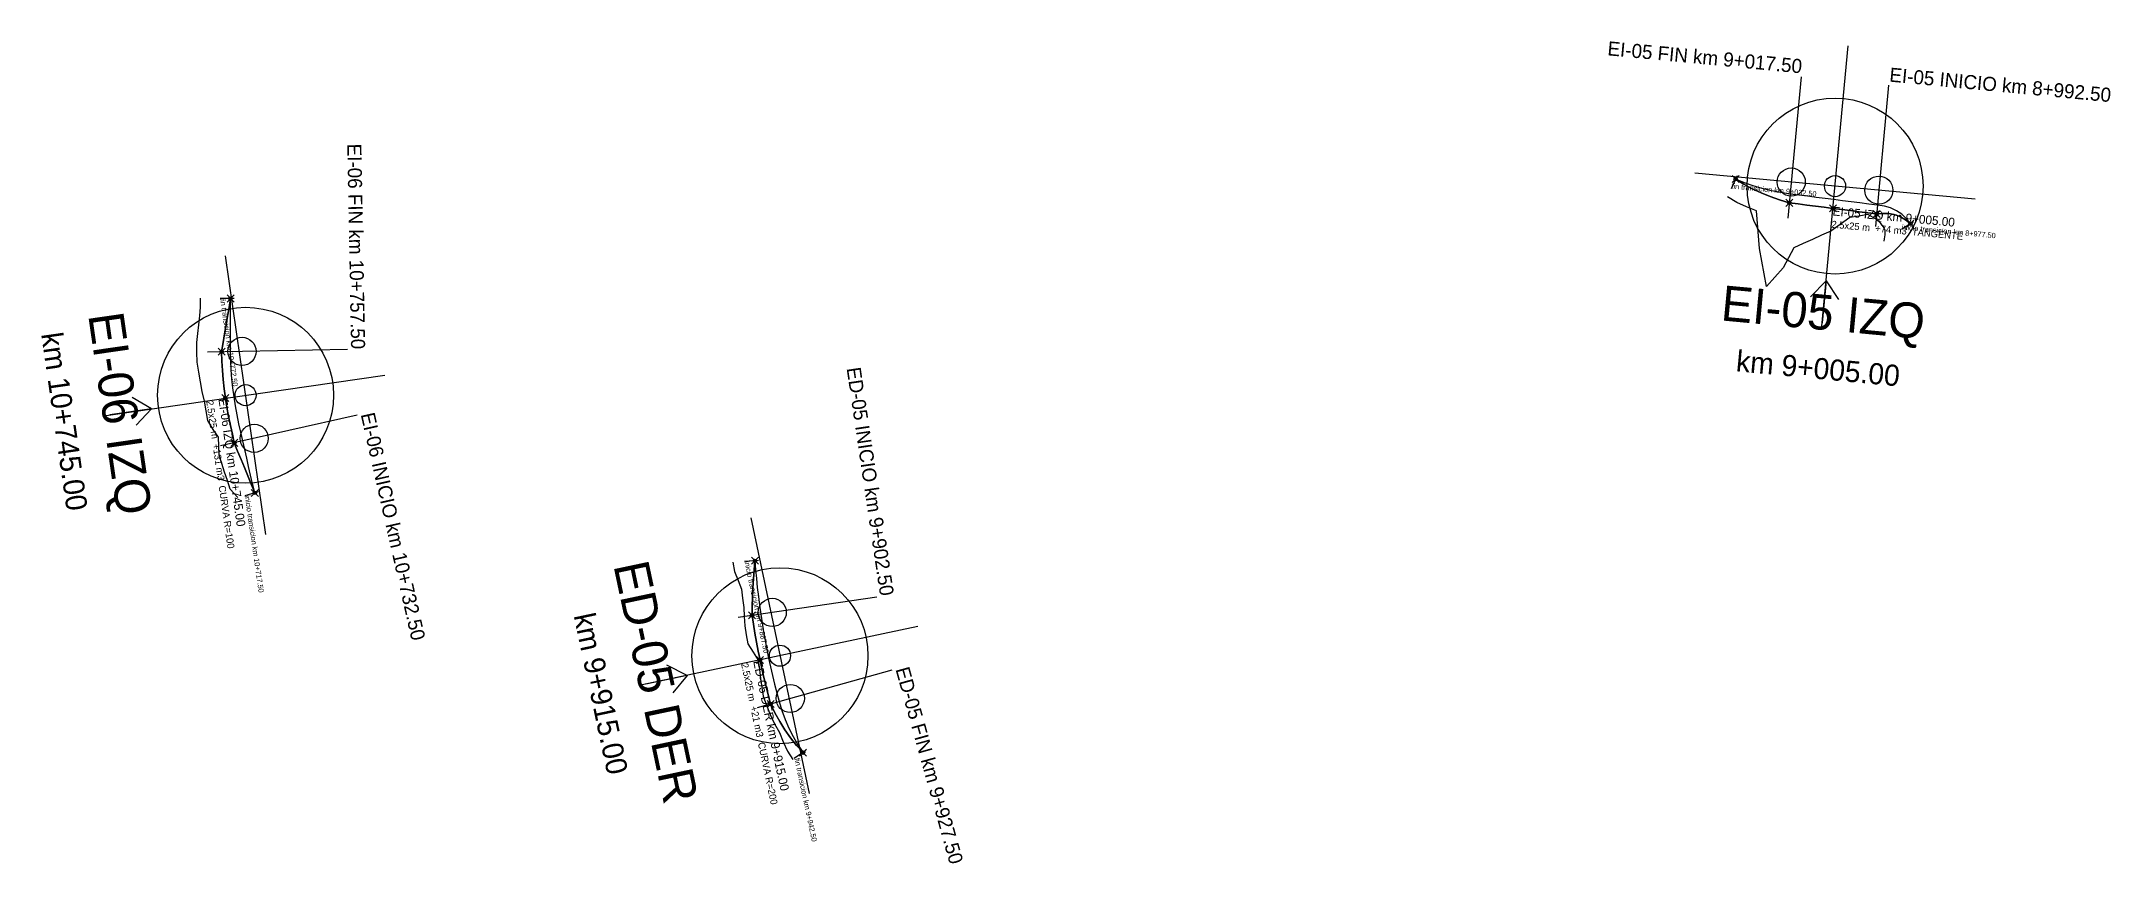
# Model space of a CAD drawing. Extents: x 598026 to 612634, y 9471396 to 9478667.
# Drawn here: x 607344 to 607932, y 9471713 to 9471947 of the extents above; entities that cross this region are included whole.
import ezdxf
from ezdxf.enums import TextEntityAlignment as Align

# ---------------------------------------------------------------- set-up
doc = ezdxf.new("R2010")
doc.units = 0
doc.header["$PDMODE"] = 35
doc.header["$PDSIZE"] = 1
for name, color, linetype in [('ENSANCHE_DER', 5, 'CONTINUOUS'), ('ENSANCHE_DER_BORDE_3D', 5, 'CONTINUOUS'), ('ENSANCHE_DER_MARCA', 5, 'CONTINUOUS'), ('ENSANCHE_DER_PUNTOS', 5, 'CONTINUOUS'), ('ENSANCHE_DER_TALUD', 5, 'CONTINUOUS'), ('ENSANCHE_DER_TEXTO', 5, 'CONTINUOUS'), ('ENSANCHE_IZQ', 1, 'CONTINUOUS'), ('ENSANCHE_IZQ_BORDE_3D', 1, 'CONTINUOUS'), ('ENSANCHE_IZQ_MARCA', 1, 'CONTINUOUS'), ('ENSANCHE_IZQ_PUNTOS', 1, 'CONTINUOUS'), ('ENSANCHE_IZQ_TALUD', 1, 'CONTINUOUS'), ('ENSANCHE_IZQ_TEXTO', 1, 'CONTINUOUS')]:
    doc.layers.add(name, color=color, linetype=linetype)

msp = doc.modelspace()

# ---------------------------------------------------------------- texts
at = {"layer": 'ENSANCHE_DER_MARCA'}
msp.add_text('ED-05 INICIO km 9+902.50', height=4, rotation=278.3719, dxfattribs=at).set_placement((607582.0115, 9471789.3543), align=Align.RIGHT)
for s, height, p in [('ED-05 DER', 10, (607513.4359, 9471764.0476)), ('km 9+915.00', 6, (607499.7395, 9471761.1481))]:
    msp.add_text(s, height=height, rotation=281.9529, dxfattribs=at).set_placement(p, align=Align.CENTER)
msp.add_text('ED-05 FIN km 9+927.50', height=4, rotation=285.5497, dxfattribs=at).set_placement((607586.3348, 9471768.697))
at = {"layer": 'ENSANCHE_DER_TEXTO'}
for s, height, p in [('inicio transicion km 9+887.50', 1.5, (607543.4321, 9471799.3013)), ('2.5x25 m  +21 m3  CURVA R=200', 2, (607542.492, 9471770.1986)), ('ED-05 DER km 9+915.00', 2.5, (607545.9161, 9471770.9235)), ('fin transicion km 9+942.50', 1.5, (607557.6201, 9471743.284))]:
    msp.add_text(s, height=height, rotation=281.9529, dxfattribs=at).set_placement(p)
at = {"layer": 'ENSANCHE_IZQ_MARCA'}
for s, rotation, p in [('EI-05 FIN km 9+017.50', -5.339, (607843.7461, 9471937.9985)), ('EI-06 FIN km 10+757.50', -88.9234, (607431.6926, 9471859.5906))]:
    msp.add_text(s, height=4, rotation=rotation, dxfattribs=at).set_placement(p, align=Align.RIGHT)
for s, rotation, p in [('EI-05 INICIO km 8+992.50', -5.3201, (607868.6282, 9471935.6815)), ('EI-06 INICIO km 10+732.50', -77.3145, (607434.4053, 9471841.1117))]:
    msp.add_text(s, height=4, rotation=rotation, dxfattribs=at).set_placement(p)
for s, height, rotation, p in [('EI-05 IZQ', 10, -5.3201, (607849.5063, 9471865.1506)), ('km 10+745.00', 6, -81.7614, (607347.2801, 9471838.6763)), ('EI-06 IZQ', 10, -81.7614, (607361.1356, 9471840.6824)), ('km 9+005.00', 6, -5.3201, (607848.2082, 9471851.2109))]:
    msp.add_text(s, height=height, rotation=rotation, dxfattribs=at).set_placement(p, align=Align.CENTER)
at = {"layer": 'ENSANCHE_IZQ_TEXTO'}
for s, height, rotation, p in [('fin transicion km 9+032.50', 1.5, -5.3201, (607823.8259, 9471905.2336)), ('EI-05 IZQ km 9+005.00', 2.5, -5.3201, (607852.5326, 9471897.6504)), ('2.5x25 m  +74 m3  TANGENTE', 2, -5.3201, (607852.2081, 9471894.1655)), ('inicio transicion km 8+977.50', 1.5, -5.3201, (607872.2303, 9471893.62)), ('fin transicion km 10+772.50', 1.5, -81.7614, (607394.4467, 9471874.0737)), ('2.5x25 m  +131 m3  CURVA R=100', 2, -81.7614, (607390.5291, 9471844.9383)), ('EI-06 IZQ km 10+745.00', 2.5, -81.7614, (607393.993, 9471845.4398)), ('inicio transicion km 10+717.50', 1.5, -81.7614, (607401.4549, 9471818.0045))]:
    msp.add_text(s, height=height, rotation=rotation, dxfattribs=at).set_placement(p)

# ---------------------------------------------------------------- linework, layer by layer
at = {"layer": 'ENSANCHE_DER'}
msp.add_lwpolyline([(607546.4245, 9471799.5145), (607546.621, 9471796.9808), (607546.849, 9471794.4498), (607547.1087, 9471791.9219), (607547.4, 9471789.3974), (607547.7228, 9471786.8768), (607548.077, 9471784.3604), (607548.4627, 9471781.8486), (607548.8798, 9471779.3418), (607549.3282, 9471776.8404), (607549.8078, 9471774.3449), (607550.3185, 9471771.8555), (607550.8604, 9471769.3727), (607551.4332, 9471766.8969), (607552.0369, 9471764.4285), (607552.6459, 9471762.0038), (607553.2903, 9471759.502), (607554.081, 9471756.9382), (607555.0129, 9471754.4223), (607556.0831, 9471751.9619), (607557.2882, 9471749.5648), (607558.6246, 9471747.2383), (607560.0881, 9471744.9896), (607560.0881, 9471744.9896), (607558.2692, 9471747.0208), (607556.5544, 9471749.17), (607554.9511, 9471751.4317), (607553.4667, 9471753.8002), (607552.1081, 9471756.2691), (607550.8818, 9471758.8318), (607550.2213, 9471761.3947), (607549.6122, 9471763.8194), (607549.0011, 9471766.3181), (607548.4212, 9471768.8244), (607547.8727, 9471771.3377), (607547.3557, 9471773.8577), (607546.8702, 9471776.384), (607546.4163, 9471778.9161), (607545.9941, 9471781.4537), (607545.6037, 9471783.9964), (607545.658, 9471786.5992), (607545.7455, 9471789.1961), (607545.8661, 9471791.7864), (607546.0195, 9471794.3699), (607546.2057, 9471796.946), (607546.4245, 9471799.5145)], close=True, dxfattribs=at)
at = {"layer": 'ENSANCHE_DER_BORDE_3D'}
msp.add_polyline3d([(607546.4245, 9471799.5145, 824.0424), (607546.2057, 9471796.946, 823.946), (607546.0195, 9471794.3699, 823.8523), (607545.8661, 9471791.7864, 823.7612), (607545.7455, 9471789.1961, 823.6728), (607545.658, 9471786.5992, 823.5869), (607545.6037, 9471783.9964, 823.5038), (607545.9941, 9471781.4537, 823.4316), (607546.4163, 9471778.9161, 823.362), (607546.8702, 9471776.384, 823.2951), (607547.3557, 9471773.8577, 823.2308), (607547.8727, 9471771.3377, 823.1691), (607548.4212, 9471768.8244, 823.1101), (607549.0011, 9471766.3181, 823.0537), (607549.6122, 9471763.8194, 822.9999), (607550.2213, 9471761.3947, 822.9488), (607550.8818, 9471758.8318, 822.9003), (607552.1081, 9471756.2691, 822.8628), (607553.4667, 9471753.8002, 822.8279), (607554.9511, 9471751.4317, 822.7957), (607556.5544, 9471749.17, 822.7661), (607558.2692, 9471747.0208, 822.7391), (607560.0881, 9471744.9896, 822.7148)], dxfattribs=at)
at = {"layer": 'ENSANCHE_DER_MARCA'}
for p, q in [((607545.2627, 9471811.6717), (607561.8313, 9471733.4062)), ((607547.422, 9471799.5855), (607543.4321, 9471799.3013)), ((607581.0222, 9471789.2087), (607541.6463, 9471783.414)), ((607592.6797, 9471780.8232), (607514.4143, 9471764.2547)), ((607527.1324, 9471766.9471), (607521.4124, 9471769.8248)), ((607527.1324, 9471766.9471), (607515.3926, 9471764.4618)), ((607527.1324, 9471766.9471), (607523.0692, 9471761.9983)), ((607585.3715, 9471768.4289), (607547.0282, 9471757.7595)), ((607560.9107, 9471745.5582), (607557.6201, 9471743.284))]:
    msp.add_line(p, q, dxfattribs=at)
for centre, radius in [((607553.547, 9471772.5389), 25), ((607551.3419, 9471784.8408), 4), ((607553.547, 9471772.5389), 3), ((607556.4695, 9471760.3867), 4)]:
    msp.add_circle(centre, radius, dxfattribs=at)
at = {"layer": 'ENSANCHE_DER_PUNTOS'}
for p in [(607546.4245, 9471799.5145, 824.0424), (607545.6037, 9471783.9964, 823.5038), (607547.8727, 9471771.3377, 823.1691), (607550.8818, 9471758.8318, 822.9003), (607560.0881, 9471744.9896, 822.7148)]:
    msp.add_point(p, dxfattribs=at)
at = {"layer": 'ENSANCHE_DER_TALUD'}
msp.add_lwpolyline([(607540.1903, 9471799.0704), (607540.6419, 9471796.4797), (607541.6233, 9471793.946), (607542.6352, 9471791.4341), (607542.9329, 9471788.8537), (607543.2629, 9471786.2773), (607543.3776, 9471783.6688), (607543.5255, 9471781.0588), (607543.9528, 9471778.4904), (607544.4122, 9471775.9275), (607545.8845, 9471773.5654), (607547.3836, 9471771.2342), (607547.6895, 9471768.6599), (607548.0283, 9471766.0866), (607548.3999, 9471763.5149), (607548.7665, 9471761.0293), (607549.6775, 9471758.4967), (607550.7665, 9471755.8142), (607551.9978, 9471753.2092), (607553.3664, 9471750.6894), (607554.4262, 9471748.0249), (607555.6392, 9471745.4114), (607557.2088, 9471742.9998)], dxfattribs=at)
at = {"layer": 'ENSANCHE_IZQ'}
for points in [[(607874.7316, 9471895.2764), (607873.604, 9471896.7119), (607872.2689, 9471897.956), (607870.758, 9471898.979), (607869.1073, 9471899.7569), (607867.3557, 9471900.271), (607865.3574, 9471900.5572), (607862.8759, 9471900.8719), (607860.3944, 9471901.1867), (607857.9129, 9471901.5015), (607855.4314, 9471901.8162), (607852.9499, 9471902.131), (607850.4684, 9471902.4458), (607847.9869, 9471902.7606), (607845.5054, 9471903.0753), (607843.0239, 9471903.3901), (607840.5414, 9471903.7064), (607837.883, 9471904.1166), (607835.2498, 9471904.6422), (607832.6388, 9471905.2593), (607830.066, 9471906.0204), (607827.5395, 9471906.9232), (607825.067, 9471907.9649), (607825.067, 9471907.9649), (607827.3884, 9471906.5348), (607829.8075, 9471905.2282), (607832.3176, 9471904.0512), (607834.9117, 9471903.0102), (607837.5743, 9471902.0563), (607840.3087, 9471901.2172), (607842.7921, 9471900.9009), (607845.2736, 9471900.5861), (607847.7551, 9471900.2713), (607850.2366, 9471899.9566), (607852.7181, 9471899.6418), (607855.1996, 9471899.327), (607857.6811, 9471899.0122), (607860.1626, 9471898.6975), (607862.6441, 9471898.3827), (607865.1256, 9471898.0679), (607866.9324, 9471898.2311), (607868.5188, 9471898.1976), (607870.14, 9471897.8925), (607871.7492, 9471897.3045), (607873.2966, 9471896.4306), (607874.7316, 9471895.2764)], [(607404.3459, 9471818.8058), (607403.6945, 9471821.3614), (607403.1386, 9471823.8236), (607402.5896, 9471826.2625), (607402.0406, 9471828.7015), (607401.4916, 9471831.1405), (607400.9426, 9471833.5795), (607400.3936, 9471836.0184), (607399.843, 9471838.4659), (607399.3141, 9471840.9936), (607398.8485, 9471843.5337), (607398.4465, 9471846.0846), (607398.1084, 9471848.6449), (607397.8345, 9471851.2127), (607397.6248, 9471853.7866), (607397.4795, 9471856.365), (607397.3987, 9471858.9461), (607397.3824, 9471861.5248), (607397.395, 9471864.0247), (607397.4077, 9471866.5247), (607397.4204, 9471869.0247), (607397.4331, 9471871.5246), (607397.4465, 9471874.0423), (607397.4465, 9471874.0423), (607397.0164, 9471871.5267), (607396.5871, 9471869.0289), (607396.1577, 9471866.531), (607395.7284, 9471864.0332), (607395.299, 9471861.5353), (607394.8991, 9471858.8992), (607394.9819, 9471856.2555), (607395.1307, 9471853.6148), (607395.3455, 9471850.9786), (607395.6261, 9471848.3486), (607395.9723, 9471845.7264), (607396.384, 9471843.1137), (607396.8609, 9471840.5121), (607397.4026, 9471837.9233), (607397.9546, 9471835.4694), (607398.5036, 9471833.0305), (607399.4591, 9471830.683), (607400.4146, 9471828.3355), (607401.3701, 9471825.988), (607402.3256, 9471823.6406), (607403.2887, 9471821.267), (607404.3459, 9471818.8058)]]:
    msp.add_lwpolyline(points, close=True, dxfattribs=at)
at = {"layer": 'ENSANCHE_IZQ_BORDE_3D'}
for points in [[(607874.7316, 9471895.2764, 909.3052), (607873.2966, 9471896.4306, 909.1229), (607871.7492, 9471897.3045, 908.9355), (607870.14, 9471897.8925, 908.7427), (607868.5188, 9471898.1976, 908.5447), (607866.9324, 9471898.2311, 908.3415), (607865.1256, 9471898.0679, 908.1334), (607862.6441, 9471898.3827, 907.9294), (607860.1626, 9471898.6975, 907.7201), (607857.6811, 9471899.0122, 907.5055), (607855.1996, 9471899.327, 907.2856), (607852.7181, 9471899.6418, 907.0604), (607850.2366, 9471899.9566, 906.8299), (607847.7551, 9471900.2713, 906.594), (607845.2736, 9471900.5861, 906.3529), (607842.7921, 9471900.9009, 906.1064), (607840.3087, 9471901.2172, 905.8547), (607837.5743, 9471902.0563, 905.606), (607834.9117, 9471903.0102, 905.3514), (607832.3176, 9471904.0512, 905.0904), (607829.8075, 9471905.2282, 904.8241), (607827.3884, 9471906.5348, 904.5524), (607825.067, 9471907.9649, 904.2755)], [(607404.3459, 9471818.8058, 786.142), (607403.2887, 9471821.267, 786.013), (607402.3256, 9471823.6406, 785.8841), (607401.3701, 9471825.988, 785.7551), (607400.4146, 9471828.3355, 785.6262), (607399.4591, 9471830.683, 785.4973), (607398.5036, 9471833.0305, 785.3683), (607397.9546, 9471835.4694, 785.2477), (607397.4026, 9471837.9233, 785.1271), (607396.8609, 9471840.5121, 785.0065), (607396.384, 9471843.1137, 784.8859), (607395.9723, 9471845.7264, 784.7653), (607395.6261, 9471848.3486, 784.6447), (607395.3455, 9471850.9786, 784.5241), (607395.1307, 9471853.6148, 784.4035), (607394.9819, 9471856.2555, 784.2829), (607394.8991, 9471858.8992, 784.1623), (607395.299, 9471861.5353, 784.05), (607395.7284, 9471864.0332, 783.9377), (607396.1577, 9471866.531, 783.8254), (607396.5871, 9471869.0289, 783.7132), (607397.0164, 9471871.5267, 783.6009), (607397.4465, 9471874.0423, 783.4886)]]:
    msp.add_polyline3d(points, dxfattribs=at)
at = {"layer": 'ENSANCHE_IZQ_MARCA'}
for p, q in [((607849.599, 9471866.1463), (607857.0165, 9471945.8017)), ((607843.653, 9471937.0029), (607839.8976, 9471896.8183)), ((607868.5355, 9471934.6858), (607864.7934, 9471894.5)), ((607893.1354, 9471902.2652), (607813.48, 9471909.6828)), ((607825.4807, 9471908.8753), (607823.8259, 9471905.2336)), ((607875.5654, 9471895.8285), (607872.2303, 9471893.62)), ((607407.4443, 9471806.9703), (607395.9806, 9471886.1447)), ((607850.8043, 9471879.0903), (607846.358, 9471874.4827)), ((607850.8043, 9471879.0903), (607849.6917, 9471867.142)), ((607850.8043, 9471879.0903), (607854.3235, 9471873.741)), ((607398.4465, 9471874.0319), (607394.4467, 9471874.0737)), ((607430.6928, 9471859.5718), (607390.8998, 9471858.824)), ((607362.1253, 9471840.8257), (607441.2997, 9471852.2893)), ((607374.9911, 9471842.6885), (607363.1149, 9471840.969)), ((607374.9911, 9471842.6885), (607369.4695, 9471845.9308)), ((607374.9911, 9471842.6885), (607370.6159, 9471838.0133)), ((607433.4297, 9471840.8921), (607394.6013, 9471832.1521)), ((607405.3095, 9471819.0729), (607401.4549, 9471818.0045))]:
    msp.add_line(p, q, dxfattribs=at)
for centre, radius in [((607853.3077, 9471905.974), 25), ((607840.8616, 9471907.133), 4), ((607853.3077, 9471905.974), 3), ((607865.7539, 9471904.815), 4), ((607401.7125, 9471846.5575), 25), ((607400.6981, 9471859.0081), 4), ((607401.7125, 9471846.5575), 3), ((607404.162, 9471834.3041), 4)]:
    msp.add_circle(centre, radius, dxfattribs=at)
at = {"layer": 'ENSANCHE_IZQ_PUNTOS'}
for p in [(607825.067, 9471907.9649, 904.2755), (607840.3087, 9471901.2172, 905.8547), (607852.7181, 9471899.6418, 907.0604), (607865.1256, 9471898.0679, 908.1334), (607874.7316, 9471895.2764, 909.3052), (607397.4465, 9471874.0423, 783.4886), (607394.8991, 9471858.8992, 784.1623), (607395.9723, 9471845.7264, 784.7653), (607398.5036, 9471833.0305, 785.3683), (607404.3459, 9471818.8058, 786.142)]:
    msp.add_point(p, dxfattribs=at)
at = {"layer": 'ENSANCHE_IZQ_TALUD'}
for points in [[(607867.225, 9471890.3055), (607867.3336, 9471890.9732), (607867.5924, 9471892.0941), (607867.5445, 9471893.329), (607867.0774, 9471894.3785), (607866.3397, 9471895.3753), (607864.9892, 9471896.6026), (607862.5977, 9471897.8849), (607860.0467, 9471897.4529), (607857.4957, 9471897.0209), (607854.8055, 9471895.0953), (607852.1154, 9471893.1698), (607849.4948, 9471891.991), (607846.8742, 9471890.8123), (607844.2537, 9471889.6335), (607841.6331, 9471888.4547), (607838.5874, 9471882.7984), (607833.8818, 9471877.4147), (607831.8461, 9471888.2136), (607830.9687, 9471898.9775), (607828.1273, 9471900.0787), (607825.3644, 9471901.3313), (607822.7916, 9471902.9576)], [(607399.5275, 9471817.4703), (607397.3638, 9471819.8877), (607396.5534, 9471822.3413), (607395.7605, 9471824.7253), (607394.9676, 9471827.1094), (607394.1747, 9471829.4935), (607394.1135, 9471832.0423), (607394.0523, 9471834.591), (607392.5218, 9471836.838), (607390.9732, 9471839.3567), (607390.4693, 9471842.1058), (607390.0342, 9471844.8666), (607389.4201, 9471847.6079), (607388.874, 9471850.3698), (607388.3966, 9471853.1508), (607387.9886, 9471855.9491), (607387.9004, 9471858.7676), (607387.8825, 9471861.5729), (607388.1451, 9471864.0716), (607388.4078, 9471866.5703), (607388.6705, 9471869.069), (607388.9332, 9471871.5677), (607388.947, 9471874.1312)]]:
    msp.add_lwpolyline(points, dxfattribs=at)

msp.set_redraw_order([(e.dxf.handle, doc.entitydb.next_handle()) for e in msp.query("TEXT MTEXT ATTDEF DIMENSION ARC_DIMENSION")])  # texts and dimensions are drawn at this point

doc.saveas('drawing.dxf')
